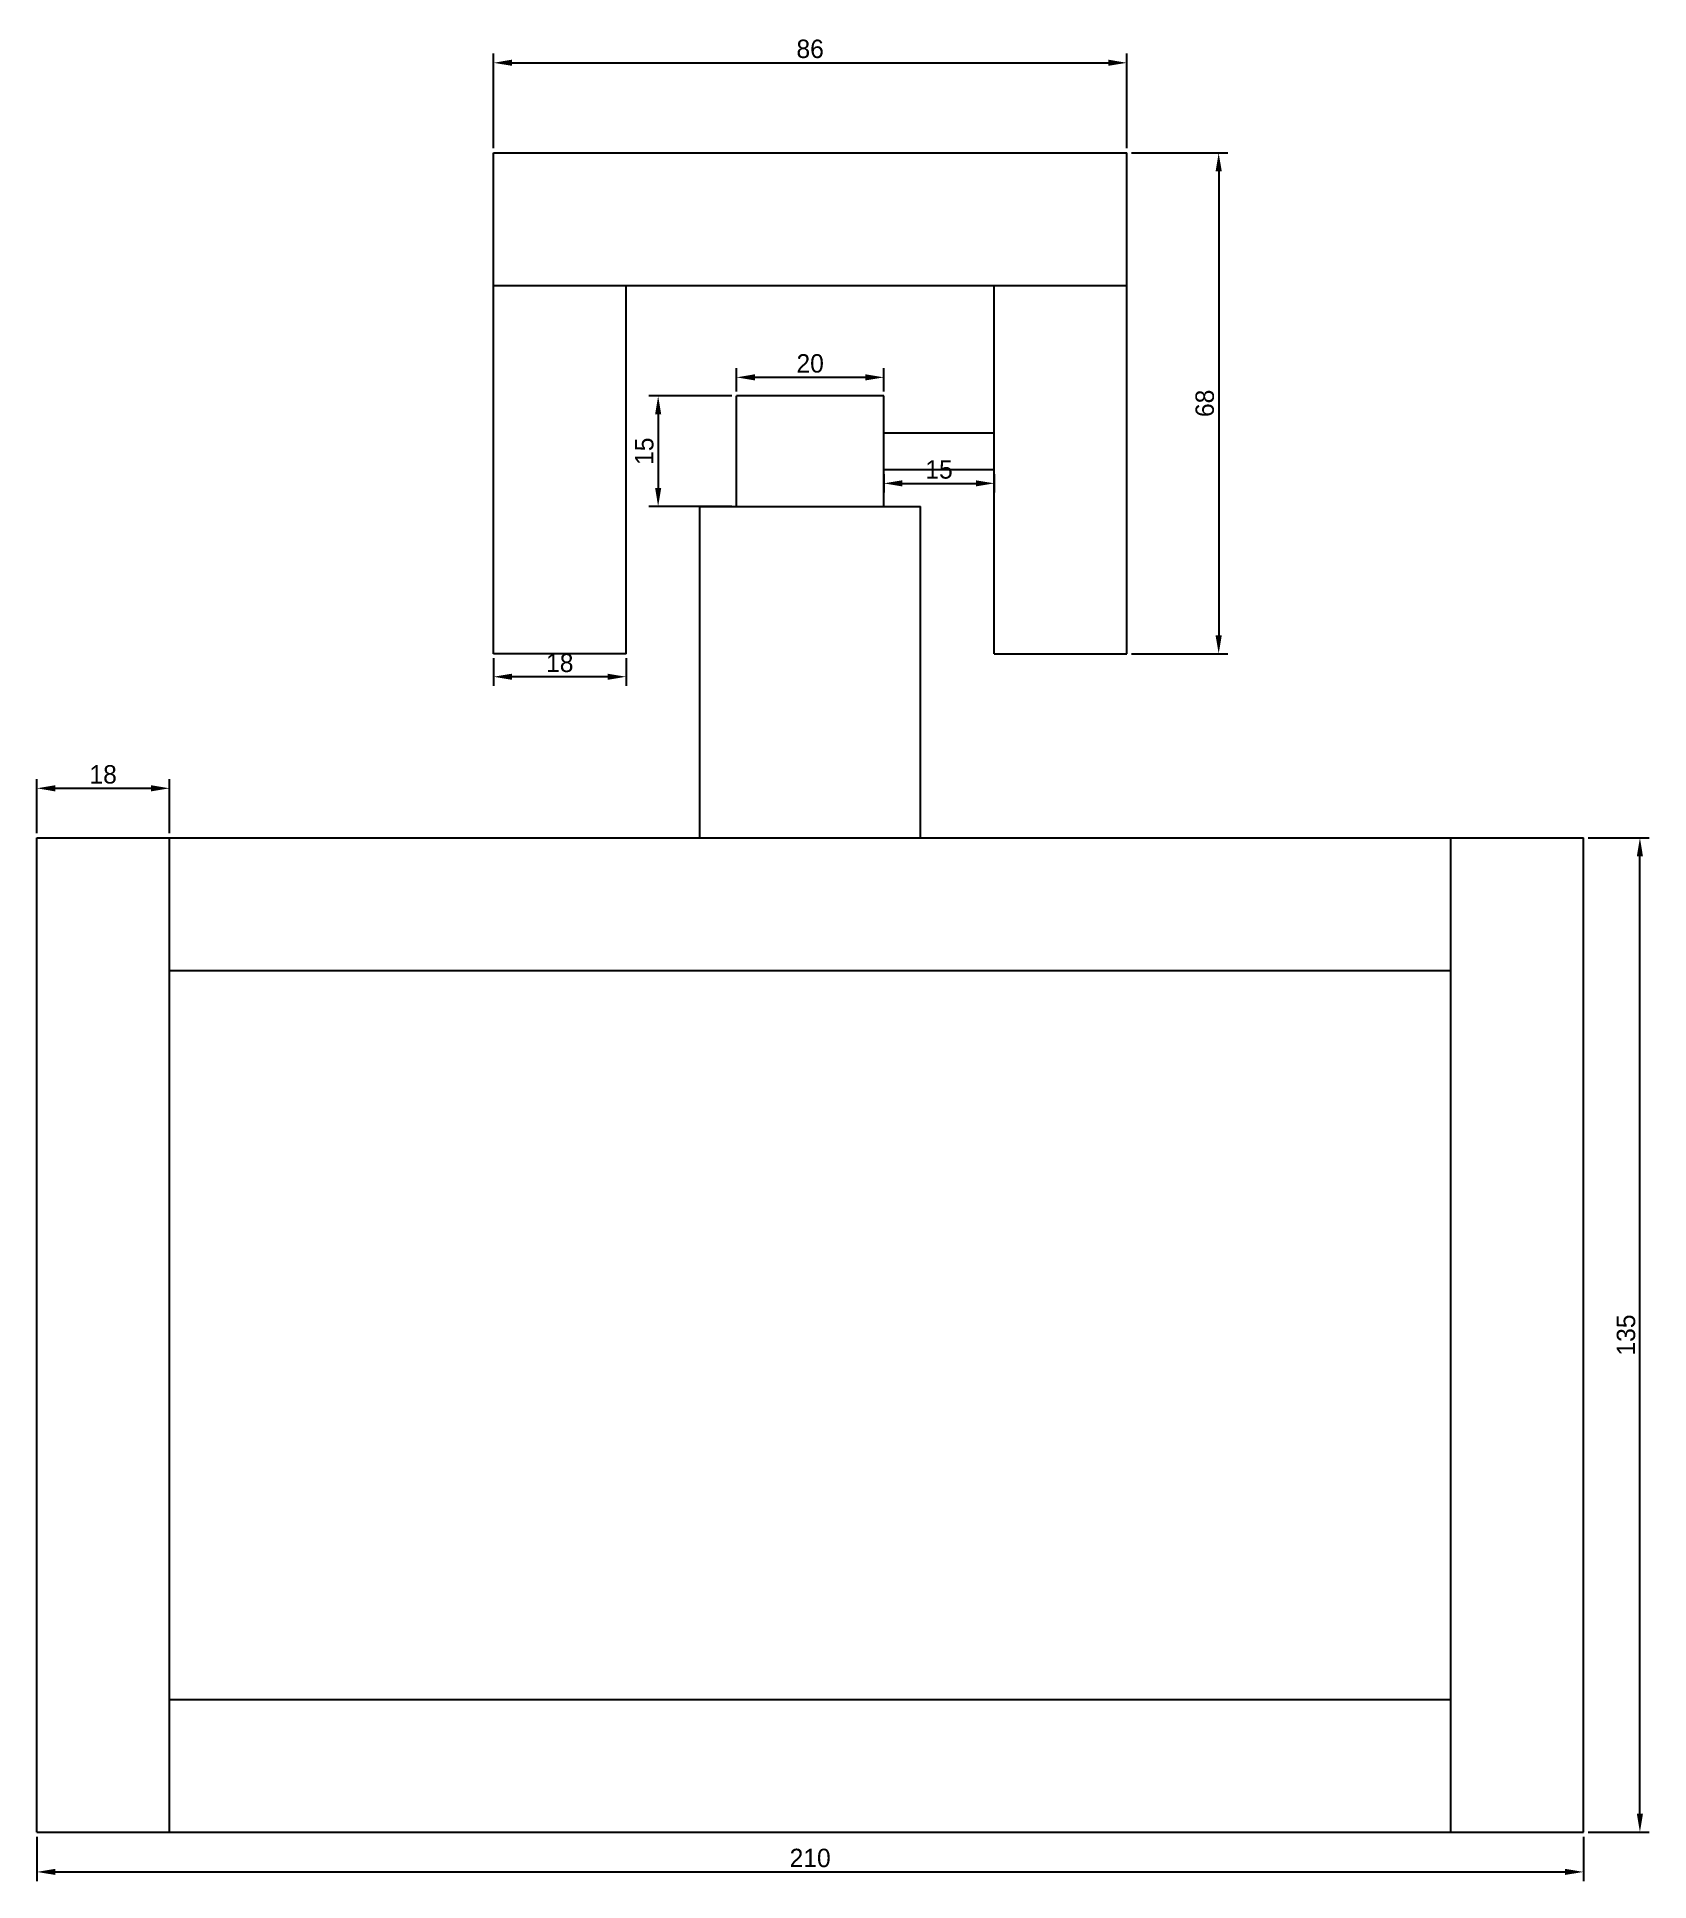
# Model space of a CAD drawing. Header units: millimetres. Extents: x 200 to 1098, y 150 to 742.
# Drawn here: x 878.9 to 1097.8, y 417.2 to 667.6 of the extents above; entities that cross this region are included whole.
import ezdxf

# ---------------------------------------------------------------- set-up
doc = ezdxf.new("R2010")
doc.units = ezdxf.units.MM
doc.dimstyles.new('ISO-25', dxfattribs={"dimtxt": 2.5, "dimasz": 2.5, "dimexe": 1.25, "dimexo": 0.625, "dimtad": 1, "dimtxsty": 'Standard', "dimcen": 2.5, "dimadec": 0, "dimazin": 0, "dimtfac": 1, "dimtmove": 0, "dimatfit": 3, "dimfxl": 1, "dimarcsym": 0})

msp = doc.modelspace()

# ---------------------------------------------------------------- blocks, each defined once
blk = doc.blocks.new('*D2')
at = {"color": 0, "lineweight": -2, "transparency": 16777216}
for p, q in [((940.91, 652.52), (940.91, 665.38)), ((943.41, 664.13), (1024.41, 664.13)), ((1026.91, 652.52), (1026.91, 665.38))]:
    blk.add_line(p, q, dxfattribs=at)
at = {"color": 0, "transparency": 16777216}
for points in [[(943.41, 664.55), (943.41, 663.72), (940.91, 664.13)], [(1024.41, 664.55), (1024.41, 663.72), (1026.91, 664.13)]]:
    blk.add_solid(points, dxfattribs=at)
at = {"layer": 'Defpoints', "color": 0, "transparency": 16777216}
for p in [(1026.91, 664.13), (940.91, 651.89), (1026.91, 651.89)]:
    blk.add_point(p, dxfattribs=at)
at = {"color": 0, "transparency": 16777216, "insert": (983.91, 666.01), "char_height": 2.5, "attachment_point": 5}
blk.add_mtext('86', dxfattribs=at)
blk = doc.blocks.new('*D3')
at = {"color": 0, "lineweight": -2, "transparency": 16777216}
for p, q in [((1027.54, 651.89), (1040.63, 651.89)), ((1039.38, 649.39), (1039.38, 586.39)), ((1027.54, 583.89), (1040.63, 583.89))]:
    blk.add_line(p, q, dxfattribs=at)
at = {"color": 0, "transparency": 16777216}
for points in [[(1038.96, 649.39), (1039.8, 649.39), (1039.38, 651.89)], [(1038.96, 586.39), (1039.8, 586.39), (1039.38, 583.89)]]:
    blk.add_solid(points, dxfattribs=at)
at = {"layer": 'Defpoints', "color": 0, "transparency": 16777216}
for p in [(1026.91, 651.89), (1026.91, 583.89), (1039.38, 583.89)]:
    blk.add_point(p, dxfattribs=at)
at = {"color": 0, "transparency": 16777216, "insert": (1037.5, 617.89), "char_height": 2.5, "attachment_point": 5, "rotation": 90}
blk.add_mtext('68', dxfattribs=at)
blk = doc.blocks.new('*D4')
at = {"color": 0, "lineweight": -2, "transparency": 16777216}
for p, q in [((878.91, 423.27), (878.91, 417.24)), ((1088.91, 423.27), (1088.91, 417.24)), ((881.41, 418.49), (1086.41, 418.49))]:
    blk.add_line(p, q, dxfattribs=at)
at = {"color": 0, "transparency": 16777216}
for points in [[(881.41, 418.91), (881.41, 418.08), (878.91, 418.49)], [(1086.41, 418.91), (1086.41, 418.08), (1088.91, 418.49)]]:
    blk.add_solid(points, dxfattribs=at)
at = {"layer": 'Defpoints', "color": 0, "transparency": 16777216}
for p in [(878.91, 423.89), (1088.91, 423.89), (1088.91, 418.49)]:
    blk.add_point(p, dxfattribs=at)
at = {"color": 0, "transparency": 16777216, "insert": (983.91, 420.37), "char_height": 2.5, "attachment_point": 5}
blk.add_mtext('210', dxfattribs=at)
blk = doc.blocks.new('*D5')
at = {"color": 0, "lineweight": -2, "transparency": 16777216}
for p, q in [((1089.54, 558.89), (1097.83, 558.89)), ((1096.58, 426.39), (1096.58, 556.39)), ((1089.54, 423.89), (1097.83, 423.89))]:
    blk.add_line(p, q, dxfattribs=at)
at = {"color": 0, "transparency": 16777216}
for points in [[(1096.16, 556.39), (1096.99, 556.39), (1096.58, 558.89)], [(1096.16, 426.39), (1096.99, 426.39), (1096.58, 423.89)]]:
    blk.add_solid(points, dxfattribs=at)
at = {"layer": 'Defpoints', "color": 0, "transparency": 16777216}
for p in [(1088.91, 558.89), (1096.58, 558.89), (1088.91, 423.89)]:
    blk.add_point(p, dxfattribs=at)
at = {"color": 0, "transparency": 16777216, "insert": (1094.7, 491.39), "char_height": 2.5, "attachment_point": 5, "rotation": 90}
blk.add_mtext('135', dxfattribs=at)
blk = doc.blocks.new('*D6')
at = {"color": 0, "lineweight": -2, "transparency": 16777216}
for p, q in [((993.91, 608.27), (993.91, 605.78)), ((996.41, 607.03), (1006.41, 607.03)), ((1008.91, 608.27), (1008.91, 605.78))]:
    blk.add_line(p, q, dxfattribs=at)
at = {"color": 0, "transparency": 16777216}
for points in [[(996.41, 607.44), (996.41, 606.61), (993.91, 607.03)], [(1006.41, 607.44), (1006.41, 606.61), (1008.91, 607.03)]]:
    blk.add_solid(points, dxfattribs=at)
at = {"layer": 'Defpoints', "color": 0, "transparency": 16777216}
for p in [(993.91, 608.89), (1008.91, 608.89), (1008.91, 607.03)]:
    blk.add_point(p, dxfattribs=at)
at = {"color": 0, "transparency": 16777216, "insert": (1001.41, 608.9), "char_height": 2.5, "attachment_point": 5}
blk.add_mtext('15', dxfattribs=at)
blk = doc.blocks.new('*D7')
at = {"color": 0, "lineweight": -2, "transparency": 16777216}
for p, q in [((973.29, 618.89), (962.02, 618.89)), ((963.27, 616.39), (963.27, 606.39)), ((973.29, 603.89), (962.02, 603.89))]:
    blk.add_line(p, q, dxfattribs=at)
at = {"color": 0, "transparency": 16777216}
for points in [[(962.86, 616.39), (963.69, 616.39), (963.27, 618.89)], [(962.86, 606.39), (963.69, 606.39), (963.27, 603.89)]]:
    blk.add_solid(points, dxfattribs=at)
at = {"layer": 'Defpoints', "color": 0, "transparency": 16777216}
for p in [(973.91, 618.89), (963.27, 603.89), (973.91, 603.89)]:
    blk.add_point(p, dxfattribs=at)
at = {"color": 0, "transparency": 16777216, "insert": (961.4, 611.39), "char_height": 2.5, "attachment_point": 5, "rotation": 90}
blk.add_mtext('15', dxfattribs=at)
blk = doc.blocks.new('*D8')
at = {"color": 0, "lineweight": -2, "transparency": 16777216}
for p, q in [((973.91, 619.52), (973.91, 622.67)), ((991.41, 621.42), (976.41, 621.42)), ((993.91, 619.52), (993.91, 622.67))]:
    blk.add_line(p, q, dxfattribs=at)
at = {"color": 0, "transparency": 16777216}
for points in [[(976.41, 621.84), (976.41, 621), (973.91, 621.42)], [(991.41, 621.84), (991.41, 621), (993.91, 621.42)]]:
    blk.add_solid(points, dxfattribs=at)
at = {"layer": 'Defpoints', "color": 0, "transparency": 16777216}
for p in [(973.91, 621.42), (973.91, 618.89), (993.91, 618.89)]:
    blk.add_point(p, dxfattribs=at)
at = {"color": 0, "transparency": 16777216, "insert": (983.91, 623.3), "char_height": 2.5, "attachment_point": 5}
blk.add_mtext('20', dxfattribs=at)
blk = doc.blocks.new('*D9')
at = {"color": 0, "lineweight": -2, "transparency": 16777216}
for p, q in [((940.91, 583.27), (940.91, 579.52)), ((958.91, 583.27), (958.91, 579.52)), ((956.41, 580.77), (943.41, 580.77))]:
    blk.add_line(p, q, dxfattribs=at)
at = {"color": 0, "transparency": 16777216}
for points in [[(943.41, 581.18), (943.41, 580.35), (940.91, 580.77)], [(956.41, 581.18), (956.41, 580.35), (958.91, 580.77)]]:
    blk.add_solid(points, dxfattribs=at)
at = {"layer": 'Defpoints', "color": 0, "transparency": 16777216}
for p in [(940.91, 583.89), (958.91, 583.89), (940.91, 580.77)]:
    blk.add_point(p, dxfattribs=at)
at = {"color": 0, "transparency": 16777216, "insert": (949.91, 582.64), "char_height": 2.5, "attachment_point": 5}
blk.add_mtext('18', dxfattribs=at)
blk = doc.blocks.new('*D10')
at = {"color": 0, "lineweight": -2, "transparency": 16777216}
for p, q in [((878.91, 559.52), (878.91, 566.87)), ((896.91, 559.52), (896.91, 566.87)), ((881.41, 565.62), (894.41, 565.62))]:
    blk.add_line(p, q, dxfattribs=at)
at = {"color": 0, "transparency": 16777216}
for points in [[(881.41, 566.04), (881.41, 565.2), (878.91, 565.62)], [(894.41, 566.04), (894.41, 565.2), (896.91, 565.62)]]:
    blk.add_solid(points, dxfattribs=at)
at = {"layer": 'Defpoints', "color": 0, "transparency": 16777216}
for p in [(896.91, 565.62), (878.91, 558.89), (896.91, 558.89)]:
    blk.add_point(p, dxfattribs=at)
at = {"color": 0, "transparency": 16777216, "insert": (887.91, 567.5), "char_height": 2.5, "attachment_point": 5}
blk.add_mtext('18', dxfattribs=at)

# ---------------------------------------------------------------- dimensions: what is measured, and where the dimension line sits
for base, p1, p2, picture, middle in [((1026.914, 664.133), (940.914, 651.89), (1026.914, 651.89), '*D2', (983.914, 666.008)), ((973.914, 621.421), (993.914, 618.89), (973.914, 618.89), '*D8', (983.914, 623.296)), ((1008.914, 607.028), (993.914, 608.89), (1008.914, 608.89), '*D6', (1001.414, 608.903)), ((940.914, 580.768), (958.914, 583.89), (940.914, 583.89), '*D9', (949.914, 582.643)), ((896.914, 565.621), (878.914, 558.89), (896.914, 558.89), '*D10', (887.914, 567.496)), ((1088.914, 418.492), (878.914, 423.89), (1088.914, 423.89), '*D4', (983.914, 420.367))]:
    dim = msp.add_linear_dim(base=base, p1=p1, p2=p2, dimstyle='ISO-25')
    dim.commit()
    dim.dimension.update_dxf_attribs({"geometry": picture, "text_midpoint": middle})
for base, p1, p2, picture, middle in [((1039.379, 583.89), (1026.914, 651.89), (1026.914, 583.89), '*D3', (1037.504, 617.89)), ((963.273, 603.89), (973.914, 618.89), (973.914, 603.89), '*D7', (961.398, 611.39)), ((1096.577, 558.89), (1088.914, 423.89), (1088.914, 558.89), '*D5', (1094.702, 491.39))]:
    dim = msp.add_linear_dim(base=base, p1=p1, p2=p2, angle=90, dimstyle='ISO-25')
    dim.commit()
    dim.dimension.update_dxf_attribs({"geometry": picture, "text_midpoint": middle})

# ---------------------------------------------------------------- linework, layer by layer
for p, q in [((940.914, 633.89), (940.914, 651.89)), ((940.914, 651.89), (1026.914, 651.89)), ((1026.914, 633.89), (1026.914, 651.89)), ((940.914, 583.89), (940.914, 633.89)), ((940.914, 633.89), (958.914, 633.89)), ((958.914, 583.89), (958.914, 633.89)), ((958.914, 633.89), (1008.914, 633.89)), ((1008.914, 583.89), (1008.914, 633.89)), ((1008.914, 633.89), (1026.914, 633.89)), ((1026.914, 583.89), (1026.914, 633.89)), ((973.914, 603.89), (973.914, 618.89)), ((993.914, 618.89), (973.914, 618.89)), ((993.914, 603.89), (993.914, 618.89)), ((993.914, 613.89), (1008.914, 613.89)), ((993.914, 608.89), (1008.914, 608.89)), ((968.914, 558.89), (968.914, 603.89)), ((968.914, 603.89), (998.914, 603.89)), ((998.914, 558.89), (998.914, 603.89)), ((958.914, 583.89), (940.914, 583.89)), ((1008.914, 583.89), (1026.914, 583.89)), ((878.914, 423.89), (878.914, 558.89)), ((878.914, 558.89), (1088.914, 558.89)), ((896.914, 423.89), (896.914, 558.89)), ((1070.914, 423.89), (1070.914, 558.89)), ((1088.914, 423.89), (1088.914, 558.89)), ((896.914, 540.89), (1070.914, 540.89)), ((896.914, 441.89), (1070.914, 441.89)), ((878.914, 423.89), (1088.914, 423.89))]:
    msp.add_line(p, q)

msp.set_redraw_order([(e.dxf.handle, doc.entitydb.next_handle()) for e in msp.query("TEXT MTEXT ATTDEF DIMENSION ARC_DIMENSION")])  # texts and dimensions are drawn at this point

doc.saveas('drawing.dxf')
